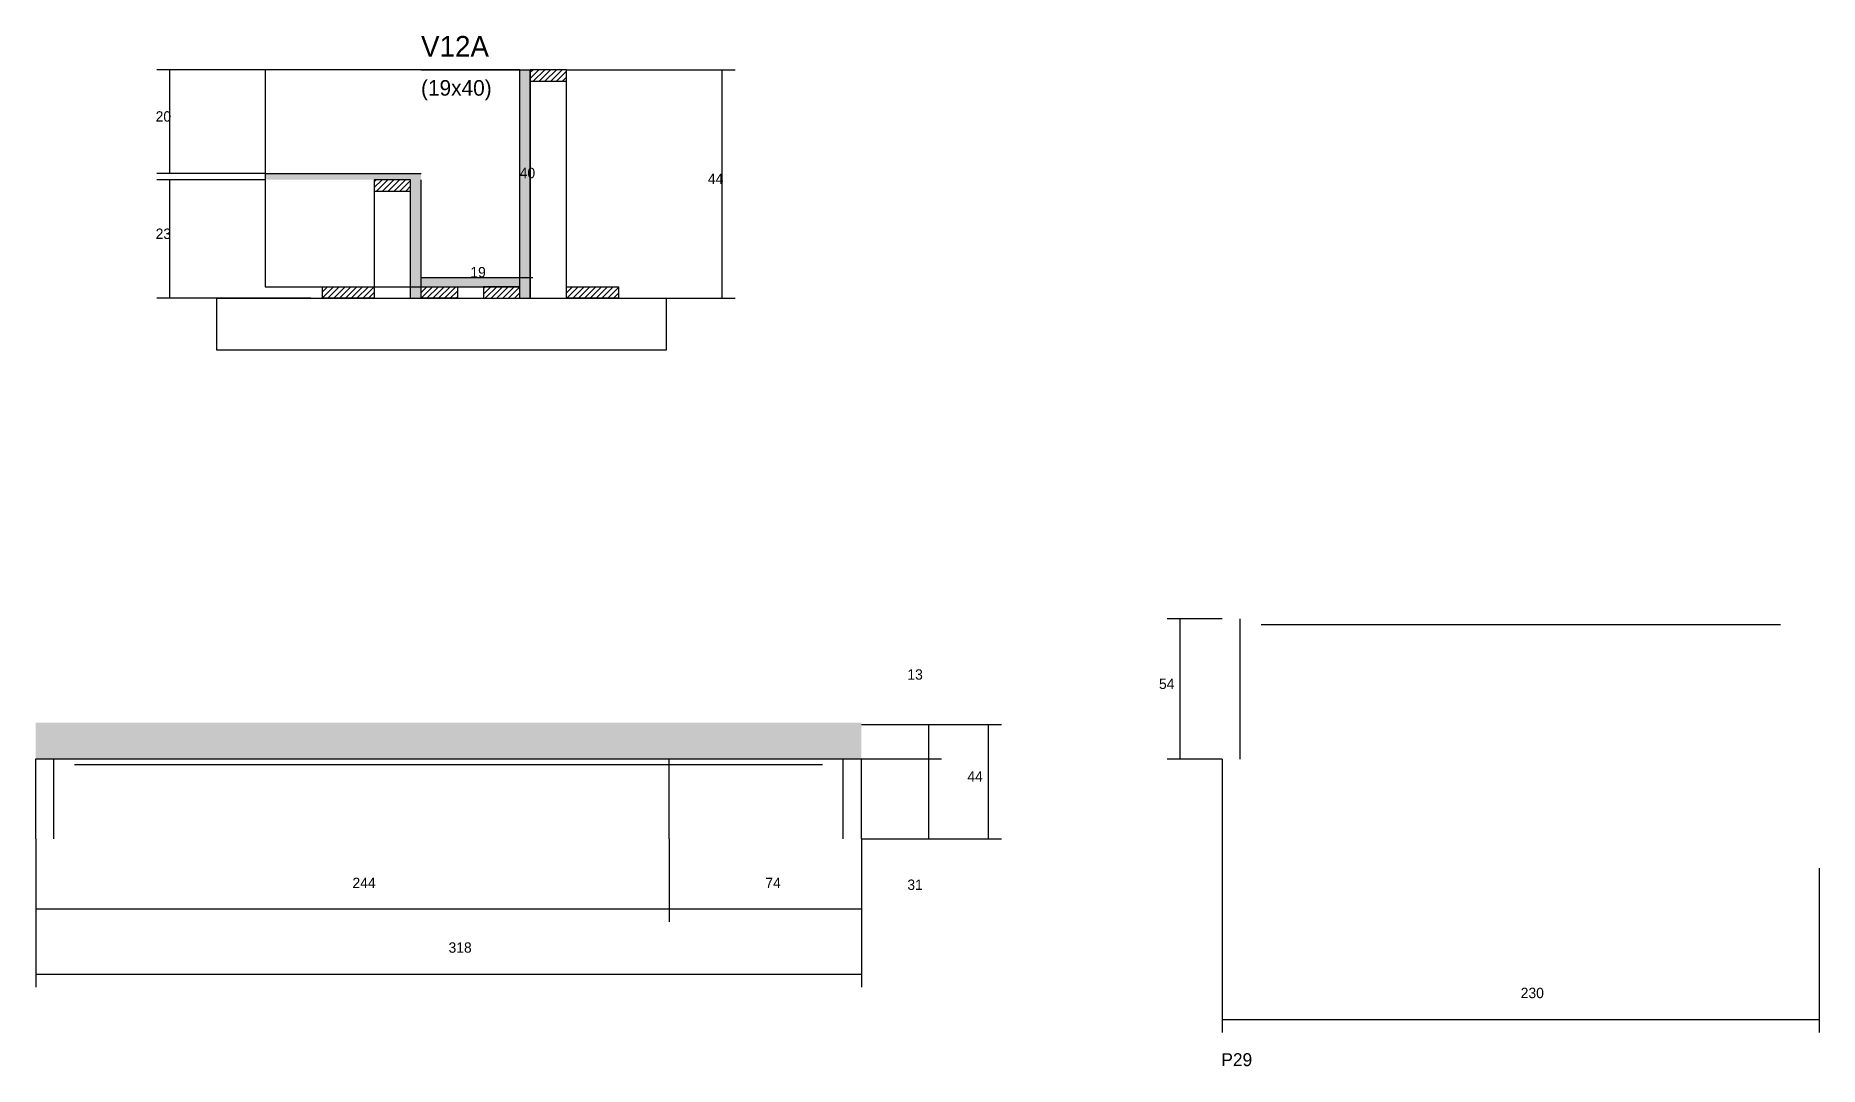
# Model space of a CAD drawing. Header units: metres. Extents: x 138861 to 140089, y 30751 to 32037.
# Drawn here: x 138861 to 139548, y 31640 to 32037 of the extents above; entities that cross this region are included whole.
import ezdxf

# ---------------------------------------------------------------- set-up
doc = ezdxf.new("R2010")
doc.units = ezdxf.units.M
for name, color, linetype in [('CONCRETO', 251, 'Continuous'), ('COTA', 241, 'Continuous'), ('Hachura', 253, 'Continuous'), ('Madeira', 126, 'Continuous'), ('NOMENCLATURA', 7, 'Continuous'), ('Painéis', 200, 'Continuous'), ('SARR_2.2x7', 40, 'Continuous'), ('Texto Seção', 7, 'Continuous')]:
    doc.layers.add(name, color=color, linetype=linetype)

msp = doc.modelspace()

# ---------------------------------------------------------------- texts
at = {"layer": 'COTA'}
for s, p in [('20', (138907.2, 32003.6)), ('40', (139047.4, 31981.8)), ('44', (139119.9, 31979.6)), ('23', (138907.2, 31958.4)), ('19', (139028.4, 31943.6)), ('13', (139196.7, 31788.6)), ('54', (139293.6, 31785)), ('44', (139219.8, 31749.3)), ('244', (138983, 31708.3)), ('74', (139142, 31708.3)), ('31', (139196.7, 31707.6)), ('318', (139020, 31683.4)), ('230', (139432.9, 31665.9))]:
    msp.add_text(s, height=4, dxfattribs=at).set_placement(p)
at = {"layer": 'NOMENCLATURA'}
msp.add_text('P29', height=5, dxfattribs=at).set_placement((139317.6, 31639.7))
at = {"layer": 'Texto Seção'}
for s, height, p in [('V12A', 8, (139009.4, 32028.6)), ('(19x40)', 6, (139009.4, 32013.6))]:
    msp.add_text(s, height=height, dxfattribs=at).set_placement(p)

# ---------------------------------------------------------------- hatches: boundary and pattern name
at = {"layer": 'COTA'}
h = msp.add_hatch(dxfattribs=at)
h.set_pattern_fill('AR-CONC', scale=0.03)
h.paths.add_polyline_path([(138861, 31772.1), (138861, 31758.1), (139179, 31758.1), (139179, 31772.1)])
at = {"layer": 'Hachura'}
h = msp.add_hatch(color=8, dxfattribs=at)
h.dxf.hatch_style = 1
h.paths.add_polyline_path([(139047.4, 32023.6), (139051.4, 32023.6), (139051.4, 32023.6), (139051.4, 31935.6), (139051.4, 31935.6), (139047.4, 31935.6), (139047.4, 31935.6), (139047.4, 32023.6)])
h = msp.add_hatch(dxfattribs=at)
h.set_pattern_fill('ANSI31', scale=0.5)
h.paths.add_polyline_path([(139065.4, 32019.2), (139065.4, 32023.6), (139065.4, 32023.6), (139051.4, 32023.6), (139051.4, 32023.6), (139051.4, 32019.2), (139051.4, 32019.2), (139065.4, 32019.2)])
h = msp.add_hatch(color=8, dxfattribs=at)
h.dxf.hatch_style = 1
h.paths.add_polyline_path([(139009.4, 31981.2), (139009.4, 31983.6), (139009.4, 31983.6), (138949.4, 31983.6), (138949.4, 31983.6), (138949.4, 31981.2), (138949.4, 31981.2), (139009.4, 31981.2)])
h = msp.add_hatch(dxfattribs=at)
h.set_pattern_fill('ANSI31', scale=0.5)
h.paths.add_polyline_path([(139005.4, 31976.8), (139005.4, 31981.2), (139005.4, 31981.2), (138991.4, 31981.2), (138991.4, 31981.2), (138991.4, 31976.8), (138991.4, 31976.8), (139005.4, 31976.8)])
h = msp.add_hatch(color=8, dxfattribs=at)
h.dxf.hatch_style = 1
h.paths.add_polyline_path([(139005.4, 31981.2), (139009.4, 31981.2), (139009.4, 31981.2), (139009.4, 31935.6), (139009.4, 31935.6), (139005.4, 31935.6), (139005.4, 31935.6), (139005.4, 31981.2)])
h = msp.add_hatch(color=8, dxfattribs=at)
h.dxf.hatch_style = 1
h.paths.add_polyline_path([(139047.4, 31940), (139047.4, 31943.6), (139047.4, 31943.6), (139009.4, 31943.6), (139009.4, 31943.6), (139009.4, 31940), (139009.4, 31940), (139047.4, 31940)])
h = msp.add_hatch(dxfattribs=at)
h.set_pattern_fill('ANSI31', scale=0.5)
h.paths.add_polyline_path([(138971.4, 31935.6), (138971.4, 31940), (138971.4, 31940), (138991.4, 31940), (138991.4, 31940), (138991.4, 31935.6), (138991.4, 31935.6), (138971.4, 31935.6)])
h = msp.add_hatch(dxfattribs=at)
h.set_pattern_fill('ANSI31', scale=0.5)
h.paths.add_polyline_path([(139009.4, 31935.6), (139009.4, 31940), (139009.4, 31940), (139023.4, 31940), (139023.4, 31940), (139023.4, 31935.6), (139023.4, 31935.6), (139009.4, 31935.6)])
h = msp.add_hatch(dxfattribs=at)
h.set_pattern_fill('ANSI31', scale=0.5)
h.paths.add_polyline_path([(139047.4, 31935.6), (139047.4, 31940), (139047.4, 31940), (139033.4, 31940), (139033.4, 31940), (139033.4, 31935.6), (139033.4, 31935.6), (139047.4, 31935.6)])
h = msp.add_hatch(dxfattribs=at)
h.set_pattern_fill('ANSI31', scale=0.5)
h.paths.add_polyline_path([(139065.4, 31935.6), (139065.4, 31940), (139065.4, 31940), (139085.4, 31940), (139085.4, 31940), (139085.4, 31935.6), (139085.4, 31935.6), (139065.4, 31935.6)])

# ---------------------------------------------------------------- linework, layer by layer
at = {"layer": 'CONCRETO'}
msp.add_lwpolyline([(138949.4, 31940), (139047.4, 31940), (139047.4, 32023.6), (138949.4, 32023.6)], close=True, dxfattribs=at)
at = {"layer": 'COTA'}
for p, q in [((138949.4, 32023.6), (138907.7, 32023.6)), ((138912.7, 31983.6), (138912.7, 32023.6)), ((139009.4, 32023.6), (139052.4, 32023.6)), ((139047.4, 31943.6), (139047.4, 32023.6)), ((139065.4, 32023.6), (139130.4, 32023.6)), ((139125.4, 31935.6), (139125.4, 32023.6)), ((138949.4, 31983.6), (138907.7, 31983.6)), ((138949.4, 31981.2), (138907.7, 31981.2)), ((138912.7, 31935.6), (138912.7, 31981.2)), ((139009.4, 31935.6), (139009.4, 31948.6)), ((139047.4, 31935.6), (139047.4, 31948.6)), ((139009.4, 31943.6), (139052.4, 31943.6)), ((139009.4, 31943.6), (139047.4, 31943.6)), ((138967, 31935.6), (138907.7, 31935.6)), ((139065.4, 31935.6), (139130.4, 31935.6)), ((139317.9, 31812), (139296.7, 31812)), ((139301.7, 31758), (139301.7, 31812)), ((139179, 31771.3), (139232.9, 31771.3)), ((139179, 31771.3), (139209.9, 31771.3)), ((139204.9, 31758.1), (139204.9, 31771.3)), ((139227.9, 31727.3), (139227.9, 31771.3)), ((139179, 31758.1), (139209.9, 31758.1)), ((139179, 31758.1), (139209.9, 31758.1)), ((139204.9, 31727.3), (139204.9, 31758.1)), ((139317.9, 31758), (139296.7, 31758)), ((139317.9, 31758), (139317.9, 31652.7)), ((138861, 31727.3), (138861, 31670.1)), ((138861, 31727.3), (138861, 31695.3)), ((139105, 31727.3), (139105, 31695.3)), ((139105, 31727.3), (139105, 31695.3)), ((139179, 31727.3), (139179, 31670.1)), ((139179, 31727.3), (139232.9, 31727.3)), ((139179, 31727.3), (139179, 31695.3)), ((139179, 31727.3), (139209.9, 31727.3)), ((139547.9, 31716), (139547.9, 31652.7)), ((138861, 31700.3), (139105, 31700.3)), ((139105, 31700.3), (139179, 31700.3)), ((138861, 31675.1), (139179, 31675.1)), ((139317.9, 31657.7), (139547.9, 31657.7))]:
    msp.add_line(p, q, dxfattribs=at)
at = {"layer": 'Madeira'}
for points in [[(139065.4, 32019.2), (139065.4, 32023.6), (139051.4, 32023.6), (139051.4, 32019.2)], [(139065.4, 32023.6), (139051.4, 32023.6), (139051.4, 31935.6), (139065.4, 31935.6)], [(139005.4, 31976.8), (139005.4, 31981.2), (138991.4, 31981.2), (138991.4, 31976.8)], [(139005.4, 31981.2), (138991.4, 31981.2), (138991.4, 31935.6), (139005.4, 31935.6)], [(139103.8, 31915.6), (138930.8, 31915.6), (138930.8, 31935.6), (139103.8, 31935.6)], [(138971.4, 31935.6), (138971.4, 31940), (138991.4, 31940), (138991.4, 31935.6)], [(139009.4, 31935.6), (139009.4, 31940), (139023.4, 31940), (139023.4, 31935.6)], [(139047.4, 31935.6), (139047.4, 31940), (139033.4, 31940), (139033.4, 31935.6)], [(139065.4, 31935.6), (139065.4, 31940), (139085.4, 31940), (139085.4, 31935.6)]]:
    msp.add_lwpolyline(points, close=True, dxfattribs=at)
at = {"layer": 'Painéis'}
for p, q in [((139051.4, 31935.6), (139051.4, 32023.6)), ((138949.4, 31983.6), (139009.4, 31983.6)), ((139009.4, 31935.6), (139009.4, 31981.2)), ((139009.4, 31943.6), (139047.4, 31943.6)), ((139009.4, 31940), (139009.4, 31943.6)), ((139047.4, 31940), (139047.4, 31943.6)), ((138861, 31758.1), (139179, 31758.1)), ((138861, 31727.3), (138861, 31758.1)), ((139105, 31727.3), (139105, 31758.1)), ((139179, 31727.3), (139179, 31758.1))]:
    msp.add_line(p, q, dxfattribs=at)
at = {"layer": 'SARR_2.2x7'}
for p, q in [((139324.9, 31758), (139324.9, 31812)), ((139332.9, 31809.8), (139532.9, 31809.8)), ((138868, 31727.3), (138868, 31758.1)), ((138876, 31755.9), (139164, 31755.9)), ((139172, 31727.3), (139172, 31758.1))]:
    msp.add_line(p, q, dxfattribs=at)

msp.set_redraw_order([(e.dxf.handle, doc.entitydb.next_handle()) for e in msp.query("TEXT MTEXT ATTDEF DIMENSION ARC_DIMENSION")])  # texts and dimensions are drawn at this point

doc.saveas('drawing.dxf')
